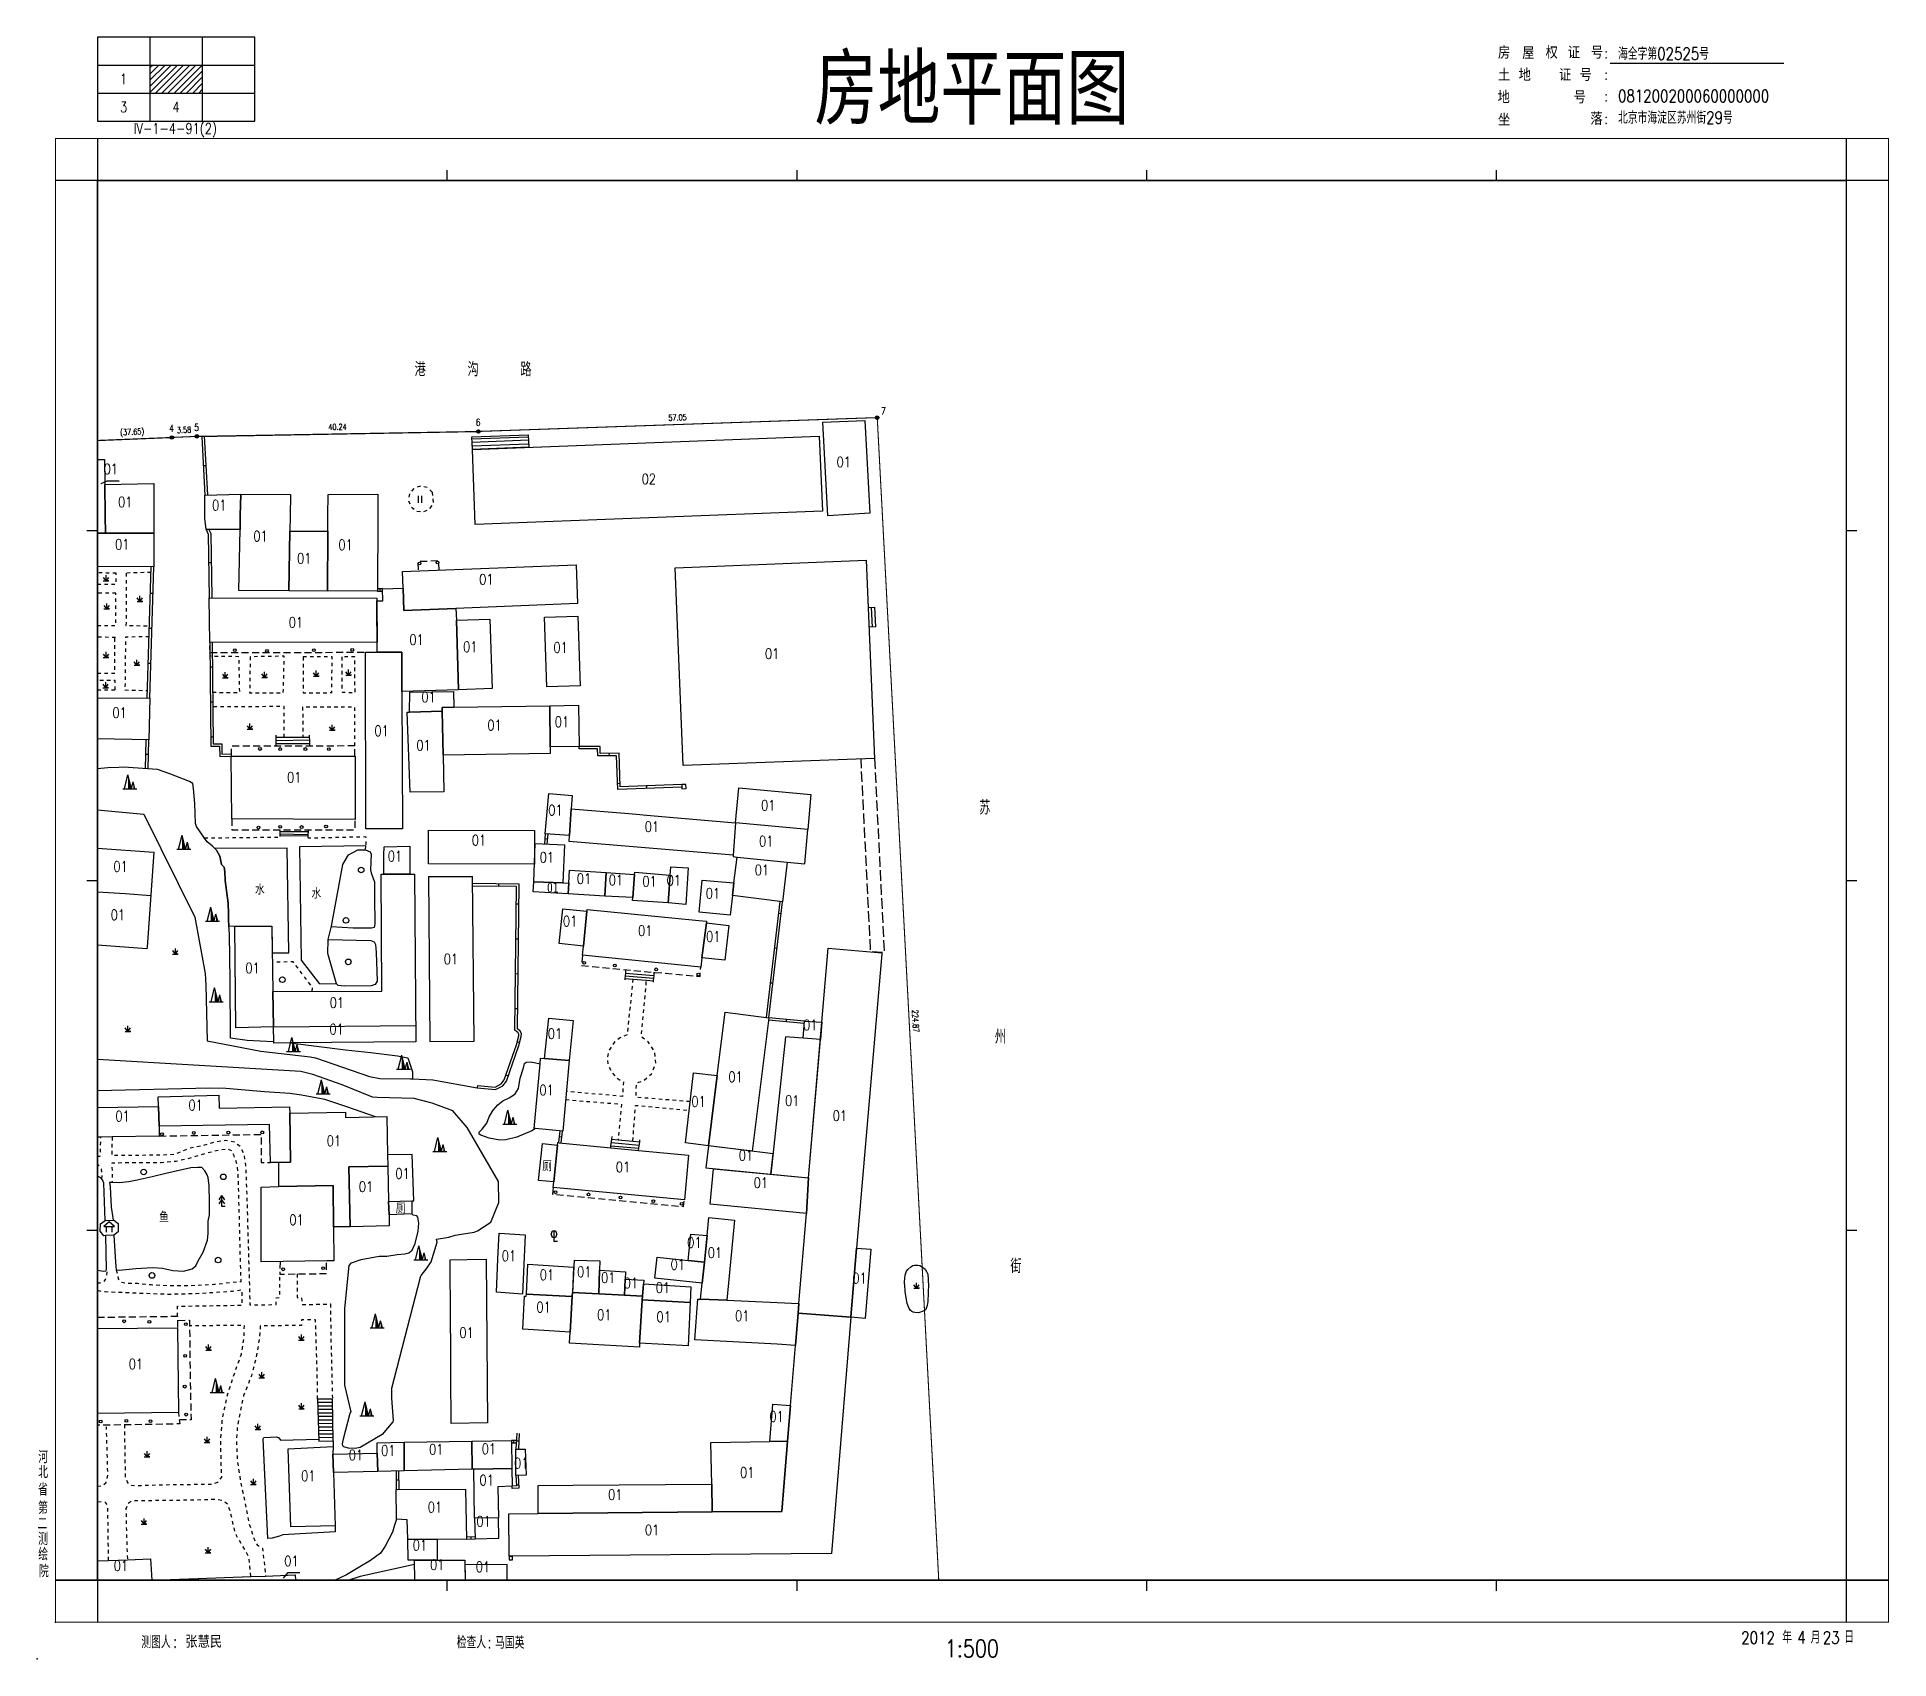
# Model space of a CAD drawing. Extents: x -9390 to -4743, y 24196 to 25839.
# Drawn here: x -7257 to -6728, y 25369 to 25833 of the extents above; entities that cross this region are included whole.
import ezdxf
from ezdxf.enums import TextEntityAlignment as Align

# ---------------------------------------------------------------- set-up
doc = ezdxf.new("R2010")
doc.units = 0
doc.header["$MEASUREMENT"] = 0
for name, pattern in [('X0', [4, 3, -1]), ('X5', [3, 2, -1]), ('X6', [2, 1, -1]), ('X87', [7, 5, -2])]:
    doc.linetypes.add(name, pattern=pattern)
doc.layers.get('0').update_dxf_attribs({"linetype": 'CONTINUOUS'})
for name, color, linetype in [('BOUND', 7, 'CONTINUOUS'), ('DLDW', 14, 'CONTINUOUS'), ('DLSS', 5, 'CONTINUOUS'), ('DMTZ', 5, 'CONTINUOUS'), ('JMD', 6, 'CONTINUOUS'), ('JZD', 1, 'CONTINUOUS'), ('SXSS', 5, 'CONTINUOUS'), ('TK', 7, 'CONTINUOUS'), ('YZH', 2, 'CONTINUOUS'), ('ZBTZ', 5, 'CONTINUOUS')]:
    doc.layers.add(name, color=color, linetype=linetype)
doc.styles.add('1', font='romand.shx', dxfattribs={"width": 0.8, "bigfont": 'hzfs.shx'})
doc.styles.add('HZ', font='rs', dxfattribs={"width": 0.8, "bigfont": 'hztxt'})
doc.styles.add('KHZ', font='rd.shx', dxfattribs={"width": 0.8, "bigfont": 'khz.shx'})
doc.styles.add('黑体', font='SIMHEI.TTF', dxfattribs={"width": 0.8})
doc.linetypes.add('X33', pattern='A,2,[150,symbolx.shx,S=1,R=0,X=0,Y=1],1e-11', length=2)
doc.linetypes.add('X35', pattern='A,2,[4,symbolt.shx,S=1,R=0,X=0,Y=0],2,[28,symbolt.shx,S=1,R=0,X=0,Y=0],1e-11', length=4)
doc.linetypes.add('X36', pattern='A,2,[4,symbolt.shx,S=1,R=180,X=0,Y=0],2,[28,symbolt.shx,S=1,R=180,X=0,Y=0],1e-11', length=4)
doc.linetypes.add('X4', pattern='A,0,-1e-09,[149,symbolx.shx,S=0.15,R=0,X=0,Y=0],-1.6', length=1.6)
doc.linetypes.add('X72', pattern='A,5,[150,symbolx.shx,S=1,R=0,X=0,Y=0],5', length=10)
doc.linetypes.add('X79', pattern='A,5,[150,symbolx.shx,S=1,R=0,X=0,Y=0],5,[149,symbolx.shx,S=0.25,R=0,X=0,Y=-0.5],1e-08', length=10)

msp = doc.modelspace()

# ---------------------------------------------------------------- texts
at = {"color": 7, "linetype": 'CONTINUOUS', "style": 'HZ', "width": 0.8}
for s, height, p in [('海全字第02525号', 3.5, (-6805.25, 25826.37)), ('081200200060000000', 3.5, (-6805.25, 25814.31)), ('IV-1-4-91(2)', 3, (-7229.6, 25805.23)), ('北京市海淀区苏州街29号', 3.5, (-6805.25, 25808.1))]:
    msp.add_text(s, height=height, dxfattribs=at).set_placement(p)
at = {"layer": 'DLDW', "linetype": 'CONTINUOUS', "style": 'HZ', "width": 0.8}
for p in [(-7193.5, 25589.41), (-7177.36, 25588.31)]:
    msp.add_text('水', height=3, dxfattribs=at).set_placement(p, align=Align.MIDDLE)
at = {"layer": 'JMD', "linetype": 'CONTINUOUS', "style": 'HZ', "width": 0.8}
for p in [(-7024.53, 25709.95), (-7234.06, 25707.92), (-7229.9, 25698.52), (-7203.07, 25697.58), (-7191.27, 25688.72), (-7230.76, 25686.39), (-7166.96, 25686.28), (-7178.74, 25682.42), (-7126.68, 25676.39), (-7131.27, 25657.09), (-7105.45, 25656.9), (-7045.01, 25655.18), (-7143.19, 25642.75), (-7231.55, 25638.32), (-7156.65, 25633.1), (-7124.38, 25634.73), (-7105.1, 25635.69), (-7144.67, 25628.98), (-7181.59, 25619.8), (-7106.95, 25610.45), (-7046.11, 25611.82), (-7079.39, 25605.71), (-7128.79, 25601.84), (-7231.27, 25594.32), (-7152.82, 25597.31), (-7109.42, 25596.95), (-7098.77, 25590.87), (-7089.65, 25590.49), (-7080.05, 25590.11), (-7073.12, 25590.39), (-7047.94, 25593.34), (-7061.91, 25586.69), (-7232.05, 25580.5), (-7102.76, 25578.71), (-7081.29, 25575.99), (-7061.81, 25574.35), (-7136.85, 25567.92), (-7193.5, 25565.34), (-7169.45, 25555.43), (-7169.5, 25547.86), (-7107.06, 25546.54), (-7034.1, 25549.04), (-7109.48, 25530.44), (-7055.49, 25534.24), (-7209.79, 25526.13), (-7066.05, 25527.2), (-7039.24, 25527.41), (-7230.71, 25523), (-7025.66, 25523.11), (-7170.3, 25515.93), (-7052.49, 25511.79), (-7087.62, 25508.46), (-7048.24, 25503.96), (-7161.08, 25502.84), (-7180.98, 25493.34), (-7120.26, 25483.07), (-7067.22, 25486.88), (-7061.36, 25483.99), (-7109.39, 25477.63), (-7098.7, 25478.5), (-7071.98, 25480.61), (-7091.82, 25476.83), (-7085.37, 25475.3), (-7076.25, 25473.96), (-7020.01, 25476.7), (-7110.33, 25468.38), (-7132.34, 25461.11), (-7093, 25466.21), (-7075.99, 25465.62), (-7053.57, 25465.92), (-7226.9, 25452.15), (-7043.71, 25437.14), (-7164, 25426.14), (-7154.72, 25427.42), (-7141.01, 25427.79), (-7125.99, 25427.92), (-7177.58, 25420.2), (-7126.59, 25418.98), (-7052.15, 25421.14), (-7089.82, 25414.84), (-7141.41, 25411.26), (-7127.48, 25407.18), (-7079.32, 25404.72), (-7145.7, 25400.37), (-7231.14, 25394.54), (-7182.42, 25395.84), (-7140.71, 25394.82), (-7127.68, 25394.18)]:
    msp.add_text('01', height=3, dxfattribs=at).set_placement(p, align=Align.RIGHT)
at = {"layer": 'JMD', "linetype": 'CONTINUOUS', "width": 0.8}
for s, style, p in [('02', 'HZ', (-7082.32, 25706.56)), ('01', 'HZ', (-7183.17, 25665.63)), ('01', 'HZ', (-7148.71, 25660.67)), ('01', 'HZ', (-7048.76, 25603.07)), ('01', '黑体', (-7109.77, 25589.84)), ('厕', 'HZ', (-7111.41, 25510.31)), ('01', 'HZ', (-7152.73, 25508.08)), ('厕', 'HZ', (-7153.28, 25498.24)), ('01', 'HZ', (-7118.79, 25425.3))]:
    msp.add_text(s, height=3, dxfattribs=dict(at, style=style)).set_placement(p, align=Align.MIDDLE)
at = {"layer": 'JZD', "color": 0, "linetype": 'CONTINUOUS', "style": 'HZ', "width": 0.8}
msp.add_text('港     沟     路', height=4, dxfattribs=at).set_placement((-7132.54, 25738.13), align=Align.MIDDLE)
at = {"layer": 'JZD', "linetype": 'CONTINUOUS', "style": 'HZ', "width": 0.8}
for s, p in [('6', (-7131.11, 25722.76)), ('7', (-7015.26, 25726.03)), ('4', (-7218.78, 25721.05)), ('5', (-7211.59, 25721.35))]:
    msp.add_text(s, height=2, dxfattribs=at).set_placement(p, align=Align.MIDDLE)
at = {"layer": 'JZD', "color": 7, "linetype": 'CONTINUOUS', "style": 'HZ', "width": 0.8}
for s, rotation, p in [('57.05', 1.986, (-7074.1, 25724.14)), ('(37.65)', 2.3197, (-7230, 25719.93)), ('3.58', 2.4146, (-7215.18, 25720.6)), ('40.24', 1.0024, (-7171.31, 25721.46)), ('224.87', 273.0307, (-7006.06, 25551.67))]:
    msp.add_text(s, height=1.7, rotation=rotation, dxfattribs=at).set_placement(p, align=Align.MIDDLE)
at = {"layer": 'JZD', "color": 0, "linetype": 'CONTINUOUS', "style": 'HZ', "width": 0.8}
for s, p in [('苏', (-6987.87, 25610.67)), ('州', (-6983.41, 25545.18)), ('街', (-6978.95, 25479.68))]:
    msp.add_text(s, height=4, dxfattribs=at).set_placement(p)
at = {"layer": 'SXSS', "linetype": 'CONTINUOUS', "style": 'HZ', "width": 0.8}
msp.add_text('鱼', height=3, dxfattribs=at).set_placement((-7220.9, 25495.8), align=Align.MIDDLE)
at = {"layer": 'TK', "linetype": 'CONTINUOUS'}
for s, height, style, width, p in [('房地平面图', 20, 'KHZ', 1.25, (-6989.95, 25818.87)), ('1', 3, 'HZ', 0.8, (-7232.45, 25820.87)), ('3', 3, 'HZ', 0.8, (-7232.45, 25812.87)), ('4', 3, 'HZ', 0.8, (-7217.45, 25812.87)), ('1:500', 5, 'HZ', 0.8, (-6989.95, 25372.37))]:
    msp.add_text(s, height=height, dxfattribs=dict(at, style=style, width=width)).set_placement(p, align=Align.MIDDLE)
at = {"layer": 'TK', "linetype": 'CONTINUOUS', "style": 'HZ'}
for s, p in [('房', (-6839.57, 25826.67)), ('屋', (-6832.64, 25826.59)), ('权', (-6825.95, 25826.7)), ('证', (-6819.61, 25826.7)), ('号', (-6813.01, 25826.67)), ('土 地   证 号', (-6839.57, 25820.31)), ('地       号', (-6839.68, 25813.93)), ('坐', (-6839.57, 25807.48)), ('落', (-6813.15, 25807.78)), ('张慧民', (-7214.8, 25372.57))]:
    msp.add_text(s, height=3.5, dxfattribs=at).set_placement(p)
at = {"layer": 'TK', "linetype": 'CONTINUOUS', "width": 0.8}
for s, height, style, p in [(':', 3, '1', (-6809.14, 25826.82)), (':', 3, '1', (-6809.14, 25820.73)), (':', 3, '1', (-6809.14, 25814.53)), (':', 3, '1', (-6809.14, 25808.05)), ('河', 3.5, 'HZ', (-7256.86, 25425.3)), ('北', 3.5, 'HZ', (-7256.86, 25421.03)), ('省', 3.5, 'HZ', (-7256.9, 25416.06)), ('第', 3.5, 'HZ', (-7256.91, 25410.81)), ('二', 3.5, 'HZ', (-7257.05, 25406.31)), ('测', 3.5, 'HZ', (-7256.89, 25401.92)), ('绘', 3.5, 'HZ', (-7256.85, 25397.56)), ('院', 3.5, 'HZ', (-7256.63, 25392.72)), ('测图人   ', 3.5, 'HZ', (-7227.38, 25372.44)), (':', 3.5, '1', (-7218.3, 25372.55)), ('检查人', 3.5, 'HZ', (-7137.22, 25372.37)), (':', 3.5, '1', (-7128.47, 25372.45)), ('马国英', 3.5, 'HZ', (-7126.27, 25372.29)), ('2012', 3.5, 'HZ', (-6770.03, 25373.69)), ('年', 3.5, 'HZ', (-6758.3, 25373.84)), ('4', 3.5, 'HZ', (-6753.98, 25373.77)), ('月', 3.5, 'HZ', (-6750.2, 25373.78)), ('23', 3.5, 'HZ', (-6746.71, 25373.73)), ('日', 3.5, 'HZ', (-6740.61, 25373.93))]:
    msp.add_text(s, height=height, dxfattribs=dict(at, style=style)).set_placement(p)
at = {"layer": 'TK', "color": 7, "linetype": 'CONTINUOUS', "style": 'HZ', "width": 0.8}
msp.add_text('1:500', height=5, dxfattribs=at).set_placement((-6989.95, 25372.37), align=Align.MIDDLE)

# ---------------------------------------------------------------- blocks, each defined once
blk = doc.blocks.new('GC269')
at = {"linetype": 'CONTINUOUS'}
for p, q in [((-0.52, -1.07), (-0.52, 0.93)), ((0.48, -1.07), (0.48, 0.93))]:
    blk.add_line(p, q, dxfattribs=at)
blk = doc.blocks.new('GC021')
for p, q in [((-2, 0), (2, 0)), ((-1.5, 0), (-0.5, 4)), ((0.5, 0), (-0.5, 4)), ((0.5, 0), (1, 2)), ((1.5, 0), (1, 2))]:
    blk.add_line(p, q)
for points in [[(-0.5, 4), (0.5, 0), (-0.5, 0)], [(1, 2), (1.5, 0), (1, 0)]]:
    blk.add_solid(points)
blk = doc.blocks.new('GC124')
for p, q in [((0, -0.8), (-0.75, 0.2)), ((0, -0.8), (0, 0.8)), ((0, -0.8), (0.75, 0.2)), ((-0.8, -0.8), (0.75, -0.8)), ((0.8, -0.8), (0, -0.8))]:
    blk.add_line(p, q)
blk = doc.blocks.new('GC122')
blk.add_circle((0, 0), 0.8)
blk = doc.blocks.new('GC143')
for q in [(-0.02, 3), (-0.02, 1.4), (0.73, 0), (0.98, 0)]:
    blk.add_line((-0.02, 0), q)
for centre, start, end in [((0.2, 2), 102.6815, 257.3194), ((-0.25, 2), 282.6804, 77.3204)]:
    blk.add_arc(centre, 1.03, start, end)
for p in [(-0.82, 2), (-0.02, 0), (0.78, 2)]:
    blk.add_point(p)
blk = doc.blocks.new('GC144')
for p, q in [((0, 3), (-0.8, 1.8)), ((0, 1.8), (-0.8, 0.6)), ((0, 3), (0, 0)), ((0, 3), (0.8, 1.8)), ((0, 1.8), (0.8, 0.6)), ((0, 0), (0.7, 0)), ((0, 0), (1, 0))]:
    blk.add_line(p, q)
blk = doc.blocks.new('GC100')
for p, q in [((0.01, 3), (-1.49, 1.6)), ((-1.49, 1.6), (1.51, 1.6)), ((-0.79, 0), (-0.79, 1.6)), ((1.51, 1.6), (0.01, 3)), ((0.81, 0), (0.81, 1.6))]:
    blk.add_line(p, q)
blk = doc.blocks.new('A$C66C8112C')
at = {"linetype": 'CONTINUOUS'}
for p, q in [((12.15, 424.15), (12.15, 0.15)), ((12.15, 424.15), (12.15, 0.15)), ((512.15, 0.15), (512.15, 424.15)), ((512.15, 0.15), (512.15, 424.15)), ((524.15, 412.15), (0.15, 412.15)), ((524.15, 412.15), (0.15, 412.15)), ((524.15, 12.15), (0.15, 12.15)), ((0.15, 12.15), (524.15, 12.15)), ((0.15, 12.15), (524.15, 12.15))]:
    blk.add_line(p, q, dxfattribs=at)
at = {"linetype": 'CONTINUOUS', "const_width": 0.3, "flags": 128}
blk.add_lwpolyline([(0.15, 0.15), (524.15, 0.15), (524.15, 424.15), (0.15, 424.15)], close=True, dxfattribs=at)
at = {"linetype": 'CONTINUOUS', "flags": 128}
for points in [[(112.15, 412.15), (112.15, 415.15)], [(212.15, 412.15), (212.15, 415.15)], [(312.15, 412.15), (312.15, 415.15)], [(412.15, 412.15), (412.15, 415.15)], [(9.15, 312.15), (12.15, 312.15)], [(512.15, 312.15), (515.15, 312.15)], [(9.15, 212.15), (12.15, 212.15)], [(512.15, 212.15), (515.15, 212.15)], [(9.15, 112.15), (12.15, 112.15)], [(512.15, 112.15), (515.15, 112.15)], [(112.15, 9.15), (112.15, 12.15)], [(212.15, 9.15), (212.15, 12.15)], [(312.15, 9.15), (312.15, 12.15)], [(412.15, 9.15), (412.15, 12.15)]]:
    blk.add_lwpolyline(points, dxfattribs=at)

# ---------------------------------------------------------------- linework, layer by layer
at = {"linetype": 'CONTINUOUS', "flags": 128}
for points in [[(-7238.83, 25705.27), (-7237.18, 25706.07), (-7233.75, 25706.07)], [(-7186.78, 25392.49), (-7185.38, 25394.09), (-7182.11, 25394.09)]]:
    msp.add_lwpolyline(points, dxfattribs=at)
at = {"layer": 'BOUND', "linetype": 'CONTINUOUS', "flags": 128}
for points in [[(-7116.78, 25719.23), (-7116.64, 25715.63), (-7132.75, 25715.01), (-7132.89, 25718.61)], [(-7177, 25443.65), (-7176.65, 25431.65), (-7172.53, 25431.71), (-7172.76, 25443.58)]]:
    msp.add_lwpolyline(points, close=True, dxfattribs=at)
at = {"layer": 'DLDW', "linetype": 'X4'}
for p, q in [((-7207.79, 25532.5), (-7239.95, 25531.74)), ((-7203.23, 25532.37), (-7207.79, 25532.5)), ((-7192.22, 25531.46), (-7203.23, 25532.37)), ((-7184.94, 25531.01), (-7192.22, 25531.46)), ((-7181.58, 25530.5), (-7184.94, 25531.01)), ((-7174.93, 25529.22), (-7181.58, 25530.5)), ((-7168.61, 25527.18), (-7174.93, 25529.22)), ((-7160.44, 25524.31), (-7168.61, 25527.18))]:
    msp.add_line(p, q, dxfattribs=at)
at = {"layer": 'DLDW', "linetype": 'X4', "flags": 128}
for points in [[(-7189.69, 25545.72), (-7197.13, 25546.13), (-7201.94, 25546.78), (-7202.03, 25563.34), (-7202.19, 25576.42), (-7202.44, 25580.48), (-7202.44, 25582.33), (-7202.56, 25585.37), (-7203.43, 25591.79), (-7203.55, 25594.33), (-7203.68, 25595.66), (-7204.43, 25596.36), (-7204.94, 25598.77), (-7205.94, 25600.49), (-7206.39, 25600.99), (-7207.02, 25601.69), (-7208.6, 25602.9), (-7209.29, 25603.92), (-7211.63, 25607.29), (-7211.88, 25608.17), (-7212.12, 25613.82), (-7212.43, 25618.08), (-7212.68, 25619.6), (-7213.57, 25620.17), (-7219.2, 25622.34), (-7222.74, 25623.55), (-7232.49, 25624.26), (-7233.82, 25624.14), (-7236.92, 25624.01), (-7239.95, 25623.72)], [(-7239.95, 25612.05), (-7226.63, 25610.8), (-7212.06, 25581.32), (-7209.12, 25565.26), (-7208.93, 25561.96), (-7208.52, 25546.02), (-7193.21, 25543.08), (-7179.09, 25541.41), (-7177.57, 25541.16), (-7162.19, 25535.81), (-7159.22, 25535.23), (-7150.42, 25535.16), (-7149.91, 25535.16), (-7144.02, 25534.83), (-7131.36, 25532.59), (-7131.36, 25532.59)], [(-7184.87, 25545.41), (-7169.02, 25543.43), (-7161.74, 25542.72), (-7154.2, 25541.7), (-7151.23, 25541.12), (-7149.91, 25537.12), (-7149.91, 25535.16)], [(-7147.68, 25478.4), (-7155.91, 25446.67), (-7155.85, 25443.87), (-7155.42, 25437.53), (-7155.51, 25437.15), (-7158.52, 25433.56), (-7164.87, 25429.79), (-7166.26, 25429.48), (-7168.16, 25429.61), (-7169.18, 25429.86), (-7169.49, 25429.99), (-7169.81, 25430.31), (-7169.87, 25430.82), (-7169.61, 25432.28), (-7167.64, 25439.57), (-7167.38, 25440.02), (-7167.92, 25441.98), (-7169.2, 25447.57), (-7169.23, 25469.48), (-7167.93, 25481.85), (-7167.3, 25482.55), (-7164.51, 25483.5), (-7159.38, 25484.45), (-7157.18, 25484.51), (-7154.26, 25484.91), (-7152.03, 25485.13), (-7150.89, 25485.39), (-7149.94, 25486.21), (-7149.12, 25488.11), (-7148.22, 25491.6), (-7148.03, 25493.95), (-7148.34, 25495.6), (-7148.66, 25496.05), (-7149.67, 25496.24), (-7150.05, 25496.56)]]:
    msp.add_lwpolyline(points, dxfattribs=at)
at = {"layer": 'DLDW', "linetype": 'CONTINUOUS'}
for points in [[(-7173.06, 25578.8), (-7169.75, 25596.42), (-7168.15, 25599.17), (-7165.54, 25600.56), (-7163.33, 25600.56), (-7163.2, 25601.7), (-7182.19, 25601.46), (-7181.69, 25569.03), (-7176.58, 25562.42), (-7171.58, 25562.29), (-7174.09, 25570.99), (-7173.96, 25574.99)], [(-7185.66, 25601.05), (-7206.38, 25600.99), (-7205.94, 25600.49), (-7204.94, 25598.77), (-7204.43, 25596.36), (-7203.68, 25595.66), (-7203.55, 25594.33), (-7203.43, 25591.79), (-7202.56, 25585.37), (-7202.44, 25582.33), (-7202.44, 25580.48), (-7202.34, 25578.85), (-7190.1, 25578.82), (-7189.96, 25571.14), (-7185.23, 25571.19)]]:
    msp.add_lwpolyline(points, close=True, dxfattribs=at)
at = {"layer": 'DLDW', "linetype": 'X4'}
for points in [[(-7147.68, 25478.4), (-7147.42, 25478.97), (-7145.65, 25481.19), (-7144.57, 25482.9), (-7142.82, 25488.51), (-7142.98, 25489.32), (-7139.49, 25489.94), (-7137.65, 25490.45), (-7132.2, 25491.33), (-7131.31, 25491.71), (-7127.51, 25494.24), (-7125.22, 25499.83), (-7125.33, 25505.86), (-7134.23, 25521.23), (-7138.34, 25526), (-7144.23, 25528.16), (-7149.42, 25529.57), (-7159.93, 25529.84), (-7161.32, 25529.9), (-7169.99, 25533.4), (-7178.34, 25536.4), (-7181.76, 25537.29), (-7239.95, 25540.72)], [(-7114.73, 25520.95), (-7115.75, 25520.26), (-7120.06, 25518.49), (-7123.16, 25517.73), (-7124.87, 25517.6), (-7127.91, 25518.18), (-7130.38, 25519.01), (-7130.82, 25519.32), (-7130.82, 25519.96), (-7129.99, 25520.78), (-7128.6, 25522.5), (-7127.96, 25524.34), (-7126.82, 25526.24), (-7125.48, 25527.7), (-7124.02, 25528.84), (-7122.06, 25529.85), (-7120.48, 25530.86), (-7119.59, 25532.39), (-7119.07, 25535.37), (-7118.18, 25538.29), (-7117.86, 25539.56), (-7117.42, 25539.88), (-7116.09, 25540), (-7114.57, 25539.74), (-7113.37, 25539.43)]]:
    msp.add_lwpolyline(points, dxfattribs=at)
at = {"layer": 'DLDW', "linetype": 'CONTINUOUS', "flags": 128}
msp.add_lwpolyline([(-7238.08, 25490.32), (-7239.15, 25491.59), (-7239.09, 25493.69), (-7237.76, 25494.7), (-7235.48, 25494.76), (-7235.22, 25494.76), (-7234.02, 25493.81), (-7234.03, 25491.46), (-7235.29, 25490.51), (-7235.29, 25490.51), (-7237.57, 25490.38), (-7238.08, 25490.32)], dxfattribs=at)
at = {"layer": 'DLSS', "linetype": 'X6', "flags": 128}
msp.add_lwpolyline([(-7144.18, 25702.76), (-7145.61, 25704.12), (-7147.54, 25704.55), (-7149.41, 25703.93), (-7150.7, 25702.43), (-7151.04, 25700.49), (-7150.32, 25698.65), (-7148.76, 25697.43), (-7146.8, 25697.2), (-7145, 25698), (-7143.86, 25699.62)], close=True, dxfattribs=at)
for points in [[(-7234.57, 25679.68), (-7239.95, 25679.73)], [(-7239.95, 25676.48), (-7234.6, 25676.51), (-7234.57, 25679.68)], [(-7231.68, 25679.68), (-7231.77, 25664.7), (-7225.04, 25664.63)], [(-7224.58, 25679.89), (-7231.68, 25679.68)], [(-7234.67, 25673.91), (-7239.95, 25673.91)], [(-7239.95, 25664.75), (-7234.68, 25664.71), (-7234.67, 25673.91)], [(-7234.76, 25661.27), (-7239.95, 25661.4)], [(-7239.95, 25651.1), (-7234.97, 25651.05), (-7234.95, 25661.27)], [(-7225.14, 25661.45), (-7231.91, 25661.4), (-7232.06, 25646.59)], [(-7207, 25645.62), (-7199.27, 25645.55), (-7199.44, 25655.79), (-7207.67, 25655.91)], [(-7196.27, 25655.77), (-7196.42, 25645.48), (-7186.8, 25645.47), (-7186.52, 25655.94), (-7196.27, 25655.77)], [(-7181.14, 25655.75), (-7181.1, 25645.46), (-7172.93, 25645.52), (-7172.85, 25655.77), (-7181.14, 25655.75)], [(-7170.06, 25655.73), (-7170.02, 25645.64), (-7166.29, 25645.51), (-7166.39, 25655.73), (-7170.06, 25655.73)], [(-7234.82, 25646.29), (-7234.9, 25648.97), (-7239.95, 25648.97)], [(-7239.95, 25646.29), (-7234.82, 25646.29)], [(-7232.06, 25646.29), (-7225.61, 25646.13)], [(-7186.51, 25632.77), (-7186.56, 25641.54), (-7206.95, 25641.43)], [(-7166.34, 25630.29), (-7166.36, 25641.39), (-7181.27, 25641.41), (-7181.25, 25632.77)], [(-7209.34, 25603.98), (-7187.96, 25604.27)], [(-7179.79, 25604.2), (-7179.66, 25604.01), (-7163.26, 25604.37), (-7163.2, 25601.7)], [(-7178.55, 25560.14), (-7178.42, 25561.22), (-7183.97, 25568.59), (-7189.93, 25568.47)], [(-7086.85, 25563.64), (-7088.53, 25547.71), (-7090.43, 25547.01), (-7092.02, 25545.81), (-7093.67, 25543.34), (-7094.24, 25541.12), (-7094.05, 25539.46), (-7092.79, 25536.8), (-7091.4, 25535.33), (-7089.57, 25534.32), (-7089.86, 25530.14), (-7105.91, 25531.54)], [(-7070.52, 25528.64), (-7085.97, 25529.87), (-7085.83, 25533.99), (-7083.87, 25534.56), (-7081.52, 25536.59), (-7080.31, 25539.64), (-7080.56, 25542.75), (-7082.52, 25545.73), (-7084.48, 25547.2), (-7082.99, 25563.32)], [(-7106.11, 25529.21), (-7090.15, 25527.91), (-7091.06, 25517.75)], [(-7086.88, 25517.36), (-7086.1, 25527.58), (-7070.78, 25526.1)], [(-7239.95, 25513.02), (-7239.11, 25513.02), (-7238.97, 25518.51)], [(-7235.74, 25518.57), (-7235.82, 25513.3), (-7224.04, 25513.41), (-7221, 25513.47), (-7218.09, 25513.59), (-7213.46, 25515.43), (-7209.53, 25516.19), (-7205.99, 25517.2), (-7203.2, 25517.64), (-7200.86, 25517.13), (-7199.21, 25515.98), (-7198.08, 25513.76), (-7197.58, 25510.33), (-7197.34, 25504.3), (-7197.1, 25497.32), (-7196.86, 25488.37), (-7196.5, 25476.37), (-7196.36, 25470.53), (-7188.85, 25470.64), (-7188.85, 25472.61), (-7187.84, 25472.67), (-7187.82, 25479.34)], [(-7234.55, 25480.6), (-7233.99, 25478), (-7233.29, 25477.11), (-7231.52, 25476.79), (-7228.48, 25476.72), (-7224.56, 25476.34), (-7219.56, 25476.08), (-7213.6, 25476.07), (-7206.64, 25476.44), (-7203.66, 25476.76), (-7198.85, 25477.26), (-7199.14, 25486.4), (-7199.38, 25496.43), (-7199.67, 25507.41), (-7199.92, 25510.4), (-7200.86, 25513.19), (-7201.31, 25514.08), (-7201.43, 25514.53), (-7202.63, 25515.03), (-7204.34, 25514.91), (-7208.78, 25513.9), (-7214.54, 25512.19), (-7217.46, 25511.56), (-7221.7, 25511.19), (-7227.4, 25511.13), (-7235.8, 25511.09), (-7235.71, 25505.49)], [(-7238.7, 25506.5), (-7238.55, 25507.84), (-7238.8, 25509.3), (-7239.31, 25510.19), (-7239.95, 25510.6)], [(-7239.95, 25476.89), (-7239.25, 25476.87), (-7238.11, 25477.12), (-7237.66, 25477.82), (-7237.34, 25478.7), (-7237.09, 25480.23), (-7237.34, 25480.67)], [(-7217.04, 25467.31), (-7217.03, 25470.17), (-7198.61, 25470.47), (-7198.53, 25474.78), (-7201.32, 25474.4), (-7205.88, 25474.09), (-7211.83, 25473.72), (-7219.69, 25473.54), (-7228.81, 25473.87), (-7237.73, 25474.26), (-7238.75, 25474.39), (-7239.95, 25474.66)], [(-7182.88, 25479.4), (-7182.83, 25472.67), (-7181.62, 25472.67), (-7181.38, 25470.63), (-7173.34, 25470.81), (-7173.17, 25459.96), (-7172.76, 25443.58)], [(-7232.24, 25436.35), (-7232.01, 25422.33), (-7232.02, 25421.31), (-7231.2, 25419.59), (-7230.37, 25419.09), (-7228.41, 25418.89), (-7224.42, 25419.08), (-7218.4, 25419.2), (-7210.42, 25419.31), (-7207.33, 25419.28), (-7205.48, 25419.88), (-7204.4, 25421.34), (-7204.58, 25426.35), (-7204.7, 25432.07), (-7204.18, 25438.29), (-7202.65, 25445.14), (-7200.16, 25452.69), (-7198.76, 25456.44), (-7197.99, 25461.39), (-7197.94, 25464.72), (-7213.3, 25464.53)], [(-7177, 25443.65), (-7177.11, 25451.39), (-7177.59, 25466.31), (-7181.58, 25466.32), (-7181.59, 25464.67), (-7193.38, 25464.55), (-7193.69, 25460.68), (-7194.65, 25455.1), (-7195.92, 25450.27), (-7198.15, 25444.69), (-7199.94, 25435.93), (-7200.2, 25431.93), (-7199.96, 25425.97), (-7199.02, 25420), (-7197.45, 25412.63), (-7196.64, 25408.25), (-7195.26, 25403.87), (-7194.69, 25402.66), (-7194.31, 25402.03), (-7192.95, 25401.14), (-7192.73, 25401), (-7191.86, 25393.07)], [(-7239.95, 25418.74), (-7238.42, 25418.97), (-7237.46, 25419.79), (-7236.95, 25421.95), (-7237.37, 25435.66)], [(-7236.75, 25397.51), (-7236.97, 25412.49), (-7237.03, 25413.32), (-7237.67, 25414.08), (-7238.87, 25414.27), (-7239.95, 25414.2)], [(-7196.04, 25392.95), (-7196.53, 25397.9), (-7196.79, 25398.86), (-7198.3, 25401.4), (-7200.32, 25404.83), (-7201.14, 25407.81), (-7201.89, 25411.37), (-7202.77, 25413.59), (-7204.23, 25414.67), (-7206.19, 25414.93), (-7212.21, 25414.75), (-7222.15, 25414.63), (-7230.13, 25414.51), (-7231.33, 25413.69), (-7231.78, 25412.23), (-7231.67, 25406.2), (-7231.37, 25397.69)]]:
    msp.add_lwpolyline(points, dxfattribs=at)
at = {"layer": 'DMTZ', "linetype": 'X35', "flags": 128}
for points in [[(-7009, 25474.99), (-7009.13, 25475.68), (-7009.19, 25477.14), (-7009.06, 25479.05), (-7008.61, 25480.19), (-7008.3, 25480.63), (-7007.41, 25481.46), (-7006.84, 25481.78), (-7006.39, 25481.9), (-7005.38, 25481.9), (-7004.81, 25481.77), (-7004.05, 25481.33), (-7003.36, 25480.76), (-7002.91, 25480.12), (-7002.6, 25479.36), (-7002.47, 25477.9), (-7002.48, 25477.14), (-7002.41, 25476.44), (-7002.55, 25471.55), (-7002.74, 25470.34), (-7003.12, 25469.27), (-7003.31, 25469.01), (-7003.57, 25468.82), (-7005.21, 25468.32), (-7006.23, 25468.38), (-7006.73, 25468.51), (-7007.11, 25468.7), (-7007.56, 25469.08), (-7007.87, 25469.52), (-7008.5, 25470.92), (-7009.07, 25474.29), (-7009, 25474.99)], [(-7171.94, 25407.39), (-7171.95, 25405.74), (-7186.96, 25404.87), (-7187.91, 25404.49), (-7189.94, 25403.86), (-7191.27, 25403.8), (-7192.6, 25432.31), (-7192.41, 25432.69), (-7188.74, 25432.87), (-7188.11, 25432.55), (-7187.6, 25431.85), (-7176.64, 25432.22)], [(-7154.46, 25409.28), (-7155.03, 25407.56), (-7155.61, 25405.6), (-7157.71, 25401.6), (-7159.04, 25399.63), (-7161.83, 25397.54), (-7165.44, 25395.45), (-7168.74, 25393.42), (-7172, 25391.87)]]:
    msp.add_lwpolyline(points, dxfattribs=at)
at = {"layer": 'DMTZ', "linetype": 'X36', "flags": 128}
msp.add_lwpolyline([(-7149.29, 25396.32), (-7164.81, 25392.97), (-7168.1, 25391.87)], dxfattribs=at)
at = {"layer": 'JMD', "linetype": 'CONTINUOUS'}
for p, q in [((-7239.95, 25601.07), (-7223.84, 25599.93)), ((-7223.84, 25599.93), (-7225.76, 25572.77)), ((-7158.6, 25560.24), (-7158.85, 25593.63)), ((-7158.85, 25593.63), (-7158.09, 25593.63)), ((-7158.09, 25593.63), (-7150.62, 25593.69)), ((-7150.62, 25593.69), (-7149.29, 25593.68)), ((-7149.29, 25593.68), (-7148.88, 25545.76)), ((-7145.29, 25592.98), (-7132.69, 25592.96)), ((-7239.95, 25588.64), (-7231.99, 25588.08)), ((-7231.99, 25588.08), (-7224.71, 25587.56)), ((-7225.82, 25572.26), (-7239.95, 25573.38)), ((-7225.76, 25572.77), (-7225.82, 25572.26)), ((-7189.75, 25560.09), (-7158.6, 25560.24)), ((-7189.58, 25550), (-7189.75, 25560.09)), ((-7189.53, 25545.74), (-7189.58, 25550)), ((-7189.53, 25545.36), (-7189.53, 25545.74)), ((-7184.94, 25545.41), (-7189.53, 25545.36)), ((-7148.88, 25545.76), (-7184.94, 25545.41))]:
    msp.add_line(p, q, dxfattribs=at)
for points in [[(-7132.75, 25715.01), (-7033.63, 25718.81), (-7032.71, 25697.34), (-7131.96, 25693.54)], [(-7032.57, 25722.86), (-7020.61, 25723.33), (-7019.17, 25696.77), (-7031.12, 25696.08)], [(-7237.72, 25696.08), (-7237.78, 25704.96), (-7223.78, 25705.29), (-7223.8, 25696.08), (-7223.81, 25691.1), (-7234.82, 25691.12), (-7237.46, 25691.13), (-7237.65, 25691.13)], [(-7209.23, 25696.08), (-7209.19, 25702), (-7198.98, 25702.24), (-7199.1, 25696.08), (-7199.17, 25692.17), (-7208.86, 25692.14), (-7209.24, 25695.38)], [(-7184.86, 25696.08), (-7184.94, 25691.68), (-7185.25, 25674.59), (-7199.49, 25674.68), (-7199.17, 25692.17), (-7199.1, 25696.08), (-7198.98, 25702.24), (-7184.75, 25702.16)], [(-7174.03, 25696.08), (-7174.01, 25702.15), (-7159.75, 25702.21), (-7159.77, 25696.08), (-7159.86, 25674.62), (-7174.12, 25674.55), (-7174.05, 25691.64)], [(-7185.25, 25674.59), (-7184.94, 25691.68), (-7174.05, 25691.64), (-7174.12, 25674.55)], [(-7152.7, 25680.1), (-7103.07, 25682.04), (-7102.7, 25670.97), (-7137.44, 25669.61), (-7152.34, 25669.02), (-7152.55, 25675.36)], [(-7074.8, 25681.22), (-7020.18, 25683.35), (-7017.8, 25626.7), (-7072.52, 25624.67)], [(-7207.95, 25672.6), (-7160.09, 25672.54), (-7160.09, 25671.72), (-7160, 25659.91), (-7207.85, 25659.84)], [(-7160.09, 25671.72), (-7158.32, 25671.72), (-7158.43, 25675.16), (-7152.55, 25675.36), (-7152.34, 25669.02), (-7137.44, 25669.61), (-7137.33, 25666.22), (-7136.68, 25646.34), (-7152.87, 25645.86), (-7152.9, 25657.11), (-7159.98, 25657.05)], [(-7137.33, 25666.22), (-7127.75, 25666.54), (-7127.08, 25646.66), (-7136.68, 25646.34)], [(-7112.16, 25667.06), (-7102.56, 25667.39), (-7101.9, 25647.5), (-7111.49, 25647.18)], [(-7163.29, 25657.06), (-7160.06, 25657.05), (-7152.9, 25657.11), (-7152.87, 25645.86), (-7152.75, 25606.64), (-7163.2, 25606.59)], [(-7150.72, 25639.9), (-7150.65, 25645.68), (-7138.11, 25645.85), (-7138.06, 25641.35), (-7141.35, 25641.29), (-7141.35, 25640.21)], [(-7151.35, 25639.9), (-7150.72, 25639.9), (-7141.35, 25640.21), (-7141.06, 25627.64), (-7140.89, 25617.16), (-7150.51, 25617.05)], [(-7141.35, 25640.21), (-7141.35, 25641.29), (-7138.06, 25641.35), (-7110.64, 25641.76), (-7110.47, 25630.07), (-7110.48, 25628.11), (-7141.06, 25627.64)], [(-7110.64, 25641.76), (-7102.41, 25641.94), (-7102.24, 25630.13), (-7110.47, 25630.07)], [(-7201.71, 25627.33), (-7166.26, 25627.35), (-7166.23, 25609.26), (-7201.56, 25609.49)], [(-7036.03, 25616.39), (-7036.88, 25606.43), (-7057.52, 25608.36), (-7056.59, 25618.32)], [(-7111.91, 25605.19), (-7110.88, 25616.68), (-7104.23, 25616.1), (-7104.49, 25612.29), (-7104.95, 25604.74)], [(-7105.08, 25603.02), (-7104.95, 25604.74), (-7104.49, 25612.29), (-7088.03, 25610.94), (-7080.82, 25610.29), (-7057.52, 25608.36), (-7058.23, 25599.09)], [(-7036.88, 25606.43), (-7057.52, 25608.36), (-7058.23, 25599.09), (-7058.23, 25598.65), (-7057.1, 25598.52), (-7042.73, 25597.1), (-7037.72, 25596.59)], [(-7145.27, 25606.18), (-7115, 25606.13), (-7115.02, 25596.53), (-7145.28, 25596.58)], [(-7115.23, 25591.42), (-7114.77, 25602.4), (-7106.41, 25602.01), (-7106.94, 25591.16)], [(-7158.09, 25593.63), (-7158.02, 25599.28), (-7158.01, 25601.44), (-7150.67, 25601.62), (-7150.62, 25595.97), (-7150.62, 25593.69)], [(-7158.09, 25593.63), (-7158.02, 25599.28), (-7158.01, 25601.44), (-7150.67, 25601.62), (-7150.62, 25595.97), (-7150.62, 25593.69)], [(-7058.43, 25587.51), (-7057.98, 25591.15), (-7057.1, 25598.52), (-7042.73, 25597.1), (-7044.08, 25585.78)], [(-7115.36, 25588.56), (-7115.23, 25591.42), (-7106.94, 25591.16), (-7105.17, 25591.09), (-7105.36, 25588.04)], [(-7105.36, 25588.04), (-7105.17, 25591.09), (-7104.97, 25594.83), (-7094.46, 25594.12), (-7094.85, 25587.39)], [(-7094.85, 25587.39), (-7094.46, 25594.12), (-7086.36, 25593.54), (-7086.87, 25586.94)], [(-7086.94, 25586.11), (-7086.87, 25586.94), (-7086.36, 25593.54), (-7086.29, 25594.18), (-7076.23, 25593.34), (-7076.81, 25585.47)], [(-7076.81, 25585.47), (-7076.23, 25593.34), (-7076.03, 25595.75), (-7071.09, 25595.43), (-7071.75, 25584.95)], [(-7067.89, 25582.79), (-7067.05, 25591.93), (-7057.98, 25591.15), (-7058.43, 25587.51), (-7059.09, 25581.89)], [(-7107.92, 25573.83), (-7106.89, 25583.73), (-7099.99, 25583.08), (-7101.02, 25573.06)], [(-7101.28, 25570.45), (-7101.02, 25573.06), (-7099.99, 25583.08), (-7099.92, 25583.53), (-7068.02, 25580.38), (-7065.8, 25580.18), (-7065.87, 25579.74), (-7067.15, 25569.77), (-7067.47, 25567.05)], [(-7200.67, 25578.83), (-7190.1, 25578.82), (-7189.75, 25560.09), (-7189.58, 25550), (-7200.35, 25549.69)], [(-7067.15, 25569.77), (-7065.87, 25579.74), (-7059.41, 25578.97), (-7060.63, 25569.07)], [(-7039.6, 25468.23), (-7039.41, 25470.96), (-7037.27, 25496.67), (-7036.62, 25506.89), (-7031.06, 25572.46), (-7015.74, 25571.17), (-7015.74, 25570.85), (-7022.91, 25486.75), (-7024.59, 25467.01)], [(-7065.26, 25516.01), (-7062.77, 25536.1), (-7060.53, 25554.17), (-7048.03, 25552.62), (-7052.75, 25514.46)], [(-7112.1, 25541.01), (-7110.87, 25552.5), (-7103.91, 25551.79), (-7105.07, 25540.43)], [(-7115.05, 25520.95), (-7113.37, 25539.43), (-7113.24, 25541.08), (-7112.1, 25541.01), (-7105.07, 25540.43), (-7106.94, 25520.18), (-7114.73, 25520.95)], [(-7071.81, 25516.84), (-7069.55, 25536.89), (-7062.77, 25536.1), (-7065.26, 25516.01)], [(-7222.55, 25530.04), (-7205.2, 25530.53), (-7205.14, 25526.78), (-7185.01, 25527.2), (-7184.95, 25525.36), (-7184.72, 25511.33), (-7188.08, 25511.21), (-7190.42, 25511.21), (-7190.71, 25522.07), (-7222.31, 25521.66), (-7222.49, 25527.25)], [(-7188.09, 25504.35), (-7188.08, 25511.21), (-7184.72, 25511.33), (-7184.95, 25525.36), (-7169.05, 25525.66), (-7169.06, 25524.13), (-7157.21, 25524.37), (-7156.98, 25513.45), (-7156.92, 25510.22), (-7168.07, 25509.98), (-7167.72, 25492.9), (-7172.47, 25492.84), (-7172.58, 25504.65)], [(-7109.63, 25504.06), (-7109.44, 25505.71), (-7108.41, 25516.18), (-7108.34, 25516.95), (-7107.9, 25516.88), (-7085.24, 25514.7), (-7070.93, 25513.34), (-7072.15, 25500.59)], [(-7149.95, 25513.57), (-7156.98, 25513.45), (-7156.92, 25510.22), (-7156.69, 25500.12), (-7150.1, 25500.3), (-7149.53, 25500.3)], [(-7113.87, 25506.1), (-7112.71, 25516.63), (-7108.41, 25516.18), (-7109.44, 25505.71)], [(-7168.07, 25509.98), (-7156.92, 25510.22), (-7156.69, 25500.12), (-7156.57, 25496.31), (-7156.51, 25493.14), (-7167.72, 25492.9)], [(-7064.81, 25499.31), (-7063.78, 25509.46), (-7036.62, 25506.89), (-7037.27, 25496.67)], [(-7193.16, 25504.23), (-7188.09, 25504.35), (-7172.58, 25504.65), (-7172.47, 25492.84), (-7172.36, 25483.19), (-7174.39, 25483.19), (-7193.14, 25482.9)], [(-7156.69, 25500.12), (-7150.1, 25500.3), (-7150.05, 25496.56), (-7156.57, 25496.31)], [(-7125.84, 25474.18), (-7125.44, 25483.58), (-7125.24, 25487.51), (-7125.11, 25491.07), (-7117.64, 25490.61), (-7118.43, 25473.6)], [(-7071.05, 25483.25), (-7070.34, 25490.81), (-7065.65, 25490.42), (-7066.42, 25482.8)], [(-7067.52, 25472.2), (-7067.07, 25476.77), (-7066.42, 25482.8), (-7065.65, 25490.42), (-7065.13, 25495.56), (-7057.79, 25494.79), (-7059.98, 25471.88)], [(-7024.59, 25467.01), (-7022.91, 25486.75), (-7018.86, 25486.49), (-7020.42, 25466.68)], [(-7139.12, 25482.32), (-7139.12, 25483.4), (-7134.24, 25483.52), (-7128.8, 25483.64), (-7128.44, 25436.86), (-7138.77, 25436.68), (-7138.87, 25450.33), (-7138.92, 25457.38), (-7139.02, 25467.41)], [(-7117.29, 25473.66), (-7116.9, 25482.15), (-7103.83, 25481.3), (-7104.17, 25474.1), (-7104.25, 25472.95)], [(-7103.99, 25474.09), (-7103.99, 25474.09), (-7103.59, 25483.3), (-7096.31, 25483.1), (-7096.38, 25480.49), (-7096.65, 25473.7)], [(-7096.65, 25473.7), (-7096.38, 25480.49), (-7088.97, 25480.04), (-7089.04, 25477.88), (-7089.24, 25473.31)], [(-7080.55, 25478.19), (-7079.91, 25484.15), (-7071.05, 25483.25), (-7066.42, 25482.8), (-7067.07, 25476.77)], [(-7089.24, 25473.31), (-7089.04, 25477.88), (-7083.72, 25477.62), (-7083.79, 25476.54), (-7084.11, 25473.05)], [(-7084.17, 25471.97), (-7084.11, 25473.05), (-7083.79, 25476.54), (-7070.3, 25475.76), (-7070.5, 25471.19)], [(-7118.32, 25463.63), (-7117.86, 25473.03), (-7117.36, 25473.03), (-7117.29, 25473.66), (-7104.25, 25472.95), (-7104.77, 25462.79)], [(-7104.97, 25459.62), (-7104.77, 25462.79), (-7104.25, 25472.95), (-7104.17, 25474.1), (-7096.65, 25473.7), (-7089.24, 25473.31), (-7084.11, 25473.05), (-7084.17, 25471.97), (-7084.96, 25459.59), (-7085.02, 25458.45)], [(-7084.96, 25459.59), (-7084.17, 25471.97), (-7070.5, 25471.19), (-7071.09, 25458.88)], [(-7069.19, 25460.59), (-7068.28, 25472.2), (-7067.52, 25472.2), (-7059.98, 25471.88), (-7039.41, 25470.96), (-7039.6, 25468.23), (-7040.38, 25458.96), (-7045.63, 25459.29)], [(-7122.29, 25410.89), (-7113.93, 25410.94), (-7064.21, 25411.38), (-7044.26, 25411.55), (-7042.64, 25431.61), (-7041.8, 25441.83), (-7040.38, 25458.96), (-7039.6, 25468.23), (-7024.59, 25467.01), (-7030.1, 25399.53), (-7122.25, 25398.76)], [(-7047.71, 25431.55), (-7046.87, 25442.21), (-7041.8, 25441.83), (-7042.64, 25431.61)], [(-7185.39, 25429.44), (-7172.53, 25430.06), (-7172.6, 25427.9), (-7172.42, 25422.63), (-7171.94, 25407.39), (-7184.61, 25407.09)], [(-7172.6, 25427.9), (-7160, 25428.2), (-7159.75, 25422.93), (-7172.42, 25422.63)], [(-7160, 25428.2), (-7159.93, 25431.18), (-7152.26, 25431.3), (-7152.28, 25423.11), (-7159.75, 25422.93)], [(-7152.28, 25423.11), (-7152.26, 25431.3), (-7132.89, 25431.59), (-7132.77, 25423.6)], [(-7132.89, 25431.59), (-7121.61, 25431.77), (-7121.5, 25423.84), (-7132.33, 25423.6), (-7132.77, 25423.6)], [(-7120.37, 25421.8), (-7120.29, 25429.36), (-7117.69, 25429.35), (-7117.39, 25421.86)], [(-7064.55, 25431.25), (-7047.71, 25431.55), (-7042.64, 25431.61), (-7044.26, 25411.55), (-7064.21, 25411.38), (-7064.32, 25419.32), (-7064.38, 25423.13)], [(-7132.33, 25423.6), (-7121.5, 25423.84), (-7121.38, 25418.76), (-7125.44, 25418.57), (-7125.33, 25409.68), (-7132.17, 25409.63)], [(-7154.51, 25417.78), (-7134.75, 25417.88), (-7134.4, 25403.6), (-7142.82, 25403.55), (-7151.18, 25403.56), (-7151.42, 25409.15), (-7154.46, 25409.28)], [(-7113.97, 25418.94), (-7104.03, 25418.99), (-7064.32, 25419.32), (-7064.21, 25411.38), (-7113.93, 25410.94)], [(-7125.33, 25409.68), (-7132.17, 25409.63), (-7131.99, 25403.67), (-7125.16, 25403.87)], [(-7151.18, 25403.56), (-7142.82, 25403.55), (-7142.83, 25397.58), (-7149.29, 25397.59), (-7151.06, 25397.59)]]:
    msp.add_lwpolyline(points, close=True, dxfattribs=at)
for points in [[(-7239.95, 25712.18), (-7237.95, 25712.16), (-7237.78, 25704.96), (-7237.72, 25696.08)], [(-7237.72, 25696.08), (-7237.65, 25691.13), (-7239.95, 25691.14)], [(-7239.95, 25691.14), (-7237.65, 25691.13), (-7237.46, 25691.13), (-7234.82, 25691.12), (-7223.81, 25691.1), (-7223.83, 25681.45), (-7239.95, 25681.58)], [(-7239.95, 25644.04), (-7224.98, 25643.93), (-7225.26, 25632.06), (-7239.95, 25632.31)], [(-7145.29, 25592.98), (-7144.88, 25545.79), (-7132.28, 25545.9), (-7132.69, 25592.96)], [(-7239.95, 25527), (-7222.49, 25527.25), (-7222.31, 25521.66), (-7222.26, 25518.81), (-7235.74, 25518.57), (-7238.97, 25518.51), (-7239.95, 25518.5)], [(-7239.95, 25463.82), (-7217.05, 25463.95), (-7216.72, 25439.76), (-7239.95, 25439.55)], [(-7239.95, 25397.39), (-7236.75, 25397.51), (-7231.37, 25397.69), (-7224.78, 25397.94), (-7224.41, 25391.84), (-7211.11, 25392.4), (-7211.09, 25391.87)], [(-7149.29, 25397.59), (-7142.83, 25397.58), (-7134.91, 25397.63), (-7134.77, 25391.87)], [(-7149.23, 25391.87), (-7149.29, 25397.59)], [(-7211.11, 25392.4), (-7196.04, 25392.95), (-7191.86, 25393.07), (-7183.37, 25393.38), (-7183.35, 25391.87)], [(-7211.09, 25391.87), (-7211.11, 25392.4)]]:
    msp.add_lwpolyline(points, dxfattribs=at)
at = {"layer": 'JMD', "linetype": 'CONTINUOUS', "flags": 128}
for points in [[(-7189.58, 25550), (-7148.92, 25550.35)], [(-7122.82, 25391.87), (-7122.85, 25396.41), (-7134.88, 25396.3)], [(-7134.88, 25396.3), (-7134.77, 25391.87)]]:
    msp.add_lwpolyline(points, dxfattribs=at)
for points in [[(-7037.84, 25551.65), (-7032.85, 25551.33), (-7033.27, 25546.35), (-7038.15, 25546.76)], [(-7047.41, 25507.91), (-7036.62, 25506.89), (-7033.27, 25546.35), (-7043.22, 25547.19)], [(-7065.26, 25516.01), (-7066.04, 25509.68), (-7047.41, 25507.91), (-7046.79, 25513.72)]]:
    msp.add_lwpolyline(points, close=True, dxfattribs=at)
at = {"layer": 'JZD', "linetype": 'X87', "const_width": 0.3, "flags": 128}
for points in [[(-7130.54, 25720.18), (-7017.52, 25724.1)], [(-7016.99, 25723.62), (-6999.43, 25391.87)]]:
    msp.add_lwpolyline(points, dxfattribs=at)
at = {"layer": 'JZD', "linetype": 'CONTINUOUS', "const_width": 0.3, "flags": 128}
for points in [[(-7239.95, 25717.59), (-7219.17, 25718.43)], [(-7218.18, 25718.47), (-7212.01, 25718.73)], [(-7211.01, 25718.76), (-7131.54, 25720.15)]]:
    msp.add_lwpolyline(points, dxfattribs=at)
at = {"layer": 'JZD', "linetype": 'X72', "flags": 128}
msp.add_lwpolyline([(-7239.95, 25717.59), (-7219.17, 25718.43)], dxfattribs=at)
at = {"layer": 'JZD', "linetype": 'X79', "flags": 128}
msp.add_lwpolyline([(-7211.01, 25718.76), (-7131.54, 25720.15)], dxfattribs=at)
at = {"layer": 'JZD', "linetype": 'CONTINUOUS'}
for centre, radius in [((-7017.02, 25724.11), 0.5), ((-7017.02, 25724.11), 0.4), ((-7017.02, 25724.11), 0.4), ((-7017.02, 25724.11), 0.4), ((-7218.67, 25718.45), 0.5), ((-7218.67, 25718.45), 0.4), ((-7218.67, 25718.45), 0.4), ((-7211.51, 25718.75), 0.5), ((-7211.51, 25718.75), 0.4), ((-7211.51, 25718.75), 0.4), ((-7131.04, 25720.16), 0.5), ((-7131.04, 25720.16), 0.4)]:
    msp.add_circle(centre, radius, dxfattribs=at)
at = {"layer": 'JZD', "color": 7, "linetype": 'CONTINUOUS'}
msp.add_point((-7017.02, 25724.11), dxfattribs=at)
msp.add_point((-7017.02, 25724.11), dxfattribs=at)
msp.add_point((-7017.02, 25724.11), dxfattribs=at)
at = {"layer": 'JZD', "linetype": 'CONTINUOUS'}
for p in [(-7218.67, 25718.45), (-7218.67, 25718.45), (-7218.67, 25718.45), (-7211.51, 25718.75), (-7211.51, 25718.75), (-7211.51, 25718.75), (-7131.04, 25720.16), (-7131.04, 25720.16)]:
    msp.add_point(p, dxfattribs=at)
at = {"layer": 'SXSS', "linetype": 'X33', "flags": 128}
for points in [[(-7237.76, 25494.7), (-7238.11, 25505.3), (-7238.49, 25506.26), (-7239, 25506.83), (-7239.5, 25507.15), (-7239.95, 25507.18)], [(-7235.29, 25490.51), (-7234.74, 25482.76), (-7234.55, 25480.6), (-7233.73, 25480.48), (-7228.92, 25480.98), (-7224.1, 25481.23), (-7221.38, 25481.03), (-7218.41, 25480.39), (-7215.37, 25480.2), (-7212.9, 25480.89), (-7211.82, 25481.72), (-7211.18, 25483.18), (-7209.72, 25485.65), (-7208.45, 25489.01), (-7208.32, 25491.05), (-7208.25, 25494.47), (-7207.93, 25496.25), (-7207.86, 25500.06), (-7208.04, 25504.57), (-7208.29, 25506.98), (-7208.6, 25507.74), (-7209.23, 25508.89), (-7210.05, 25509.78), (-7211.26, 25509.84), (-7213.28, 25509.72), (-7220.38, 25508.14), (-7224.31, 25507.13), (-7228.55, 25506.24), (-7230.96, 25505.68), (-7233.74, 25505.43), (-7235.71, 25505.49), (-7236.53, 25505.49), (-7236.34, 25504.29), (-7236.04, 25498.51), (-7235.54, 25495.46), (-7235.48, 25494.76)], [(-7239.95, 25480.48), (-7238.16, 25480.23), (-7237.53, 25480.29), (-7237.34, 25480.67), (-7237.57, 25490.38)]]:
    msp.add_lwpolyline(points, dxfattribs=at)
at = {"layer": 'TK', "linetype": 'CONTINUOUS'}
for p, q in [((-7224.95, 25832.87), (-7224.95, 25808.87)), ((-7209.95, 25832.87), (-7209.95, 25808.87)), ((-7239.95, 25824.87), (-7194.95, 25824.87)), ((-7224.95, 25816.99), (-7217.07, 25824.87)), ((-7224.95, 25818.76), (-7218.84, 25824.87)), ((-7224.95, 25820.53), (-7220.61, 25824.87)), ((-7224.95, 25822.3), (-7222.38, 25824.87)), ((-7224.95, 25824.06), (-7224.14, 25824.87)), ((-7223.31, 25816.87), (-7215.31, 25824.87)), ((-7221.54, 25816.87), (-7213.54, 25824.87)), ((-7219.77, 25816.87), (-7211.77, 25824.87)), ((-7218, 25816.87), (-7210, 25824.87)), ((-6807.47, 25825.37), (-6757.83, 25825.37)), ((-7216.24, 25816.87), (-7209.95, 25823.15)), ((-7214.47, 25816.87), (-7209.95, 25821.39)), ((-7212.7, 25816.87), (-7209.95, 25819.62)), ((-7239.95, 25816.87), (-7194.95, 25816.87)), ((-7210.93, 25816.87), (-7209.95, 25817.85)), ((-7239.95, 25791.87), (-6739.95, 25791.87)), ((-7239.95, 25391.87), (-7239.95, 25791.87)), ((-6739.95, 25391.87), (-6739.95, 25791.87)), ((-7239.95, 25391.87), (-6739.95, 25391.87))]:
    msp.add_line(p, q, dxfattribs=at)
at = {"layer": 'TK', "linetype": 'CONTINUOUS', "flags": 128}
msp.add_lwpolyline([(-7239.95, 25808.87), (-7194.95, 25808.87), (-7194.95, 25832.87), (-7239.95, 25832.87)], close=True, dxfattribs=at)
at = {"layer": 'TK', "linetype": 'CONTINUOUS'}
for p in [(-7251.95, 25379.87), (-7257.2, 25369.37)]:
    msp.add_point(p, dxfattribs=at)
at = {"layer": 'YZH', "linetype": 'CONTINUOUS'}
for p, q in [((-7119.41, 25590.79), (-7132.67, 25590.94)), ((-7120.12, 25590.1), (-7132.66, 25590.24)), ((-7120.57, 25549.08), (-7120.12, 25590.1)), ((-7119.87, 25549.4), (-7119.41, 25590.79)), ((-7119.65, 25548.3), (-7120.57, 25549.08)), ((-7119.11, 25548.76), (-7119.87, 25549.4)), ((-7118.73, 25548.13), (-7119.11, 25548.76)), ((-7123.62, 25534.83), (-7120.11, 25544.9)), ((-7123, 25534.49), (-7119.44, 25544.7)), ((-7120.11, 25544.9), (-7119.49, 25547.42)), ((-7119.45, 25547.96), (-7119.65, 25548.3)), ((-7119.49, 25547.42), (-7119.45, 25547.96)), ((-7119.44, 25544.7), (-7118.8, 25547.3)), ((-7118.8, 25547.3), (-7118.73, 25548.13)), ((-7131.29, 25533.29), (-7126.25, 25532.79)), ((-7126.25, 25532.79), (-7124.54, 25533.7)), ((-7126.11, 25532.08), (-7124.08, 25533.15)), ((-7124.54, 25533.7), (-7123.62, 25534.83)), ((-7124.08, 25533.15), (-7123, 25534.49)), ((-7131.36, 25532.59), (-7126.11, 25532.08)), ((-7176.98, 25442.76), (-7172.74, 25442.71)), ((-7176.95, 25441.75), (-7172.72, 25441.71)), ((-7176.92, 25440.74), (-7172.7, 25440.71)), ((-7176.89, 25439.73), (-7172.68, 25439.71)), ((-7176.86, 25438.72), (-7172.66, 25438.71)), ((-7176.83, 25437.71), (-7172.65, 25437.71)), ((-7176.8, 25436.7), (-7172.63, 25436.71)), ((-7176.77, 25435.69), (-7172.61, 25435.71)), ((-7176.74, 25434.68), (-7172.59, 25434.71)), ((-7176.71, 25433.67), (-7172.57, 25433.71)), ((-7176.68, 25432.66), (-7172.55, 25432.71))]:
    msp.add_line(p, q, dxfattribs=at)
at = {"layer": 'YZH', "linetype": 'CONTINUOUS', "flags": 128}
for points in [[(-7210.1, 25718.58), (-7209.19, 25702)], [(-7132.75, 25715.01), (-7132.89, 25718.61)], [(-7132.87, 25718.01), (-7116.76, 25718.63)], [(-7116.78, 25719.23), (-7116.64, 25715.63)], [(-7116.72, 25717.63), (-7132.83, 25717.01)], [(-7132.79, 25716.01), (-7116.68, 25716.63)], [(-7208.95, 25710.33), (-7209.65, 25710.29)], [(-7208.86, 25692.14), (-7208.26, 25690.81), (-7207.95, 25672.6)], [(-7225.68, 25643.95), (-7224.53, 25681.47)], [(-7224.98, 25643.93), (-7223.83, 25681.45)], [(-7207.42, 25682.59), (-7208.12, 25682.58)], [(-7224.76, 25673.94), (-7224.06, 25673.92)], [(-7158.43, 25675.16), (-7159.86, 25675.15)], [(-7159.85, 25674.45), (-7159.86, 25674.62)], [(-7158.43, 25674.46), (-7159.85, 25674.45)], [(-7159.14, 25674.46), (-7159.15, 25675.16)], [(-7019.61, 25669.81), (-7017.81, 25669.9)], [(-7018.36, 25664.27), (-7018.61, 25669.87)], [(-7017.81, 25669.9), (-7017.55, 25664.31)], [(-7225.06, 25663.94), (-7224.37, 25663.92)], [(-7017.55, 25664.31), (-7019.37, 25664.23)], [(-7207.85, 25659.84), (-7207.53, 25630.18), (-7205.04, 25630.21), (-7204.98, 25627.27), (-7201.71, 25627.33)], [(-7207.15, 25659.85), (-7206.84, 25630.89), (-7204.33, 25630.92), (-7204.35, 25627.98), (-7201.73, 25628.03)], [(-7225.37, 25653.95), (-7224.67, 25653.93)], [(-7207.08, 25652.82), (-7207.78, 25652.82)], [(-7206.97, 25642.82), (-7207.67, 25642.82)], [(-7226.15, 25623.77), (-7225.96, 25632.08)], [(-7225.45, 25623.75), (-7225.26, 25632.06)], [(-7206.86, 25632.82), (-7207.56, 25632.82)], [(-7188.85, 25630.24), (-7188.85, 25631), (-7188.85, 25631.89), (-7188.85, 25632.78), (-7188.85, 25633.35)], [(-7188.85, 25632.78), (-7186.51, 25632.77), (-7181.25, 25632.77), (-7179.29, 25632.76)], [(-7188.85, 25631.89), (-7179.23, 25632)], [(-7188.85, 25631), (-7179.23, 25630.99)], [(-7179.17, 25630.29), (-7179.23, 25632), (-7179.29, 25632.76), (-7179.29, 25633.4)], [(-7072.91, 25619.25), (-7090.48, 25618.61), (-7090.83, 25628.2), (-7096.23, 25628.17), (-7096.25, 25630.17), (-7102.24, 25630.13)], [(-7102.24, 25629.43), (-7102.24, 25630.13)], [(-7072.88, 25618.55), (-7091.15, 25617.88), (-7091.51, 25627.5), (-7096.93, 25627.46), (-7096.94, 25629.46), (-7102.24, 25629.43)], [(-7093.6, 25627.48), (-7093.61, 25628.18)], [(-7226.05, 25627.92), (-7225.35, 25627.9)], [(-7091.21, 25619.6), (-7090.51, 25619.62)], [(-7082.87, 25618.19), (-7082.9, 25618.89)], [(-7187.83, 25606.3), (-7187.83, 25605.86), (-7187.83, 25605.16), (-7187.83, 25604.72), (-7187.83, 25604.4)], [(-7187.83, 25605.86), (-7179.72, 25605.79)], [(-7187.83, 25605.16), (-7179.79, 25605.02)], [(-7187.83, 25604.72), (-7179.79, 25604.58)], [(-7179.72, 25606.29), (-7179.72, 25605.79), (-7179.79, 25605.02), (-7179.79, 25604.58), (-7179.79, 25604.2)], [(-7111.91, 25605.19), (-7112.12, 25602.28)], [(-7111.91, 25605.19), (-7112.12, 25602.28)], [(-7111.32, 25603.68), (-7112.02, 25603.73)], [(-7111.32, 25603.68), (-7112.02, 25603.73)], [(-7111.22, 25605.14), (-7111.43, 25602.23)], [(-7111.22, 25605.14), (-7111.43, 25602.23)], [(-7125.23, 25590.15), (-7125.23, 25590.85)], [(-7048.72, 25552.7), (-7044.77, 25585.87)], [(-7048.03, 25552.62), (-7044.08, 25585.78)], [(-7120.17, 25585.21), (-7119.47, 25585.2)], [(-7045.17, 25582.49), (-7044.48, 25582.41)], [(-7120.29, 25575.21), (-7119.59, 25575.2)], [(-7046.36, 25572.56), (-7045.66, 25572.48)], [(-7120.4, 25565.21), (-7119.7, 25565.2)], [(-7088.94, 25566.33), (-7089, 25565.36), (-7089.13, 25563.84), (-7089.2, 25563.45)], [(-7089.07, 25564.6), (-7080.97, 25563.95)], [(-7089, 25565.36), (-7080.9, 25564.71)], [(-7080.84, 25565.67), (-7080.9, 25564.71), (-7081.03, 25563.19), (-7081.09, 25562.81)], [(-7089.13, 25563.84), (-7086.85, 25563.64), (-7082.99, 25563.32), (-7081.03, 25563.19)], [(-7047.54, 25562.63), (-7046.85, 25562.55)], [(-7120.51, 25555.21), (-7119.81, 25555.21)], [(-7037.91, 25550.95), (-7048.1, 25551.92)], [(-7037.84, 25551.65), (-7048.03, 25552.62)], [(-7043, 25551.43), (-7042.93, 25552.13)], [(-7119.9, 25545.75), (-7119.22, 25545.58)], [(-7131.29, 25533.29), (-7131.36, 25532.59)], [(-7123.12, 25536.29), (-7122.45, 25536.06)], [(-7107.77, 25520.26), (-7108.15, 25516.92)], [(-7107.27, 25518.51), (-7107.96, 25518.59)], [(-7107.07, 25520.18), (-7107.46, 25516.84)], [(-7093.21, 25515.47), (-7093.15, 25516.04), (-7092.89, 25517.94), (-7092.83, 25518.7)], [(-7093.02, 25516.99), (-7085.04, 25516.22)], [(-7092.89, 25517.94), (-7091.06, 25517.75), (-7086.88, 25517.36), (-7084.91, 25517.17)], [(-7085.24, 25514.7), (-7085.17, 25515.33), (-7084.91, 25517.17), (-7084.85, 25517.68)], [(-7093.15, 25516.04), (-7085.17, 25515.33)], [(-7177, 25443.65), (-7176.65, 25431.65), (-7172.53, 25431.71), (-7172.76, 25443.58)], [(-7120.03, 25433.86), (-7120.29, 25429.36)], [(-7172.53, 25431.71), (-7172.53, 25430.06)], [(-7120.15, 25431.77), (-7121.61, 25431.77)], [(-7120.88, 25431.07), (-7120.88, 25431.77)], [(-7119.46, 25431.57), (-7120.16, 25431.61)], [(-7154.58, 25423.06), (-7154.51, 25417.78)], [(-7153.88, 25423.06), (-7153.81, 25417.79)], [(-7120.37, 25421.8), (-7120.18, 25418.82), (-7121.38, 25418.76)], [(-7119.67, 25421.84), (-7119.44, 25418.15), (-7121.35, 25418.06)], [(-7153.84, 25420.43), (-7154.54, 25420.42)], [(-7121.35, 25418.06), (-7121.38, 25418.76)], [(-7119.49, 25419.04), (-7120.19, 25419)], [(-7134.42, 25404.3), (-7132.01, 25404.37)], [(-7134.4, 25403.6), (-7131.99, 25403.67)], [(-7133.22, 25404.33), (-7133.19, 25403.63)]]:
    msp.add_lwpolyline(points, dxfattribs=at)
at = {"layer": 'YZH', "linetype": 'CONTINUOUS'}
for points in [[(-7209.41, 25718.79), (-7208.49, 25702.01)], [(-7208.09, 25692.14), (-7207.56, 25690.96), (-7207.25, 25672.62)], [(-7119.33, 25433.8), (-7119.59, 25429.35)], [(-7120.19, 25431.07), (-7121.61, 25431.07)]]:
    msp.add_lwpolyline(points, dxfattribs=at)
at = {"layer": 'YZH', "linetype": 'X5', "flags": 128}
for points in [[(-7142.22, 25680.51), (-7142.32, 25683.17), (-7148.32, 25682.93), (-7148.21, 25680.27)], [(-7207.85, 25659.84), (-7207.87, 25656.99), (-7183.8, 25657.02), (-7163.29, 25657.06)], [(-7166.32, 25627.35), (-7166.34, 25630.29), (-7181.7, 25630.23), (-7201.64, 25630.19), (-7201.71, 25627.33)], [(-7201.56, 25609.49), (-7201.56, 25607.46), (-7201.54, 25606.33), (-7180.8, 25606.29), (-7166.28, 25606.29), (-7166.23, 25609.26)], [(-7101.28, 25570.45), (-7101.6, 25567.55), (-7086.72, 25566.12), (-7067.67, 25564.44), (-7067.47, 25567.05)], [(-7222.26, 25518.81), (-7193.18, 25519.27), (-7193.14, 25511.21), (-7190.42, 25511.21)], [(-7109.63, 25504.06), (-7109.83, 25502.22), (-7087.86, 25500.1), (-7072.41, 25498.68), (-7072.15, 25500.59)], [(-7187.69, 25482.96), (-7187.82, 25479.34), (-7182.5, 25479.4), (-7174.52, 25479.51), (-7174.45, 25483.19)], [(-7239.95, 25467.03), (-7217.04, 25467.31), (-7217.05, 25463.95)], [(-7216.85, 25466.11), (-7213.62, 25466.17), (-7213.41, 25448.33), (-7213.17, 25437.73), (-7216.53, 25437.67), (-7216.65, 25439.76)], [(-7216.53, 25437.67), (-7216.41, 25436.53), (-7239.95, 25436.15)]]:
    msp.add_lwpolyline(points, dxfattribs=at)
at = {"layer": 'YZH', "linetype": 'X0', "flags": 128}
msp.add_lwpolyline([(-7017.8, 25626.7), (-7015.02, 25571.26), (-7018.89, 25571.43), (-7021.65, 25626.55)], dxfattribs=at)
at = {"layer": 'YZH', "linetype": 'CONTINUOUS', "flags": 128}
msp.add_lwpolyline([(-7071.71, 25619.3), (-7072.91, 25619.25), (-7072.86, 25618.05), (-7071.66, 25618.1)], close=True, dxfattribs=at)
at = {"layer": 'YZH', "linetype": 'CONTINUOUS'}
msp.add_lwpolyline([(-7122.26, 25397.68), (-7121.26, 25397.68), (-7121.26, 25398.68), (-7122.26, 25398.68)], close=True, dxfattribs=at)
for centre in [(-7147.88, 25682.43), (-7142.73, 25682.7), (-7200.64, 25657.68), (-7191.46, 25657.47), (-7178.1, 25657.65), (-7167.08, 25657.76), (-7193.48, 25629.42), (-7187.72, 25629.41), (-7180.5, 25629.4), (-7173.79, 25629.39), (-7193.9, 25606.95), (-7187.7, 25607.19), (-7181.56, 25607.12), (-7174.59, 25607.24), (-7100.8, 25568.32), (-7092.04, 25567.52), (-7080.2, 25566.43), (-7068.15, 25564.98), (-7221.49, 25519.31), (-7212.38, 25519.68), (-7202.5, 25519.8), (-7192.81, 25519.85), (-7109, 25502.73), (-7099.57, 25502.14), (-7090.39, 25501.24), (-7081.02, 25500.22), (-7072.92, 25499.44), (-7186.82, 25480.73), (-7175.39, 25481.07), (-7232.3, 25465.87), (-7225.09, 25465.74), (-7214.64, 25465.03), (-7214.85, 25456.01), (-7214.99, 25447.19), (-7239.01, 25437.25), (-7231.67, 25437.43), (-7224.76, 25437.3), (-7214.56, 25439.19)]:
    msp.add_circle(centre, 0.4, dxfattribs=at)
at = {"layer": 'ZBTZ', "linetype": 'X4', "flags": 128}
for points in [[(-7163.33, 25600.56), (-7161.94, 25599.99), (-7161.69, 25599.35), (-7161.83, 25594.84), (-7161.7, 25594.02), (-7161.13, 25592.43), (-7160.69, 25591.48), (-7160.7, 25586.97), (-7160.59, 25579.48), (-7160.84, 25578.4), (-7161.6, 25578.21), (-7166.86, 25578.22), (-7173.11, 25578.61)], [(-7173.96, 25574.99), (-7161.74, 25574.72), (-7160.85, 25574.34), (-7160.47, 25573.58), (-7160.29, 25571.23), (-7159.99, 25563.04), (-7160.5, 25562.15), (-7161.64, 25561.71), (-7169.42, 25561.59), (-7171.13, 25561.78), (-7171.58, 25562.29)]]:
    msp.add_lwpolyline(points, dxfattribs=at)

# ---------------------------------------------------------------- block references
at = {"layer": 'DLDW', "linetype": 'CONTINUOUS'}
for name, p in [('GC021', (-7230.71, 25618)), ('GC021', (-7215.23, 25600.79)), ('GC021', (-7207.05, 25580.2)), ('GC021', (-7205.95, 25557.2)), ('GC021', (-7183.84, 25542.98)), ('GC021', (-7152.42, 25537.89)), ('GC021', (-7175.4, 25530.88)), ('GC021', (-7122.09, 25522.19)), ('GC021', (-7142.08, 25514.39)), ('GC100', (-7236.58, 25491.31)), ('GC021', (-7147.52, 25483.4)), ('GC021', (-7159.99, 25464.01)), ('GC021', (-7205.68, 25445.52)), ('GC021', (-7162.92, 25438.84))]:
    msp.add_blockref(name, p, dxfattribs=at)
at = {"layer": 'TK', "linetype": 'CONTINUOUS'}
msp.add_blockref('A$C66C8112C', (-7252.1, 25379.72), dxfattribs=at)
at = {"layer": 'ZBTZ', "linetype": 'CONTINUOUS'}
for name, p in [('GC269', (-7147.66, 25700.81)), ('GC124', (-7237.47, 25678.26)), ('GC124', (-7237.27, 25670.24)), ('GC124', (-7227.8, 25672.37)), ('GC124', (-7237.47, 25656.36)), ('GC124', (-7228.64, 25654.14)), ('GC124', (-7203.38, 25650.58)), ('GC124', (-7192.15, 25650.68)), ('GC124', (-7177.39, 25651.01)), ('GC124', (-7168.15, 25651.29)), ('GC124', (-7237.57, 25647.74)), ('GC124', (-7196.33, 25635.87)), ('GC124', (-7172.82, 25635.55)), ('GC122', (-7164.54, 25594.83)), ('GC122', (-7168.9, 25580.44)), ('GC124', (-7217.66, 25571.6)), ('GC122', (-7168.23, 25568.58)), ('GC122', (-7187.07, 25563.48)), ('GC124', (-7231.21, 25549.51)), ('GC122', (-7226.7, 25508.53)), ('GC122', (-7203.96, 25507.14)), ('GC144', (-7204.44, 25498.79)), ('GC143', (-7109.39, 25488.76)), ('GC122', (-7205.43, 25483.37)), ('GC122', (-7224.35, 25478.97)), ('GC124', (-7005.77, 25476.1)), ('GC124', (-7208.15, 25458.45)), ('GC124', (-7181.63, 25461.28)), ('GC124', (-7192.97, 25450.53)), ('GC124', (-7181.6, 25441.68)), ('GC124', (-7208.6, 25432.07)), ('GC124', (-7194.05, 25435.79)), ('GC124', (-7225.73, 25427.91)), ('GC124', (-7195.34, 25420.07)), ('GC124', (-7226.62, 25408.69)), ('GC124', (-7208.31, 25400.51))]:
    msp.add_blockref(name, p, dxfattribs=at)

msp.set_redraw_order([(e.dxf.handle, doc.entitydb.next_handle()) for e in msp.query("TEXT MTEXT ATTDEF DIMENSION ARC_DIMENSION")])  # texts and dimensions are drawn at this point

doc.saveas('drawing.dxf')
